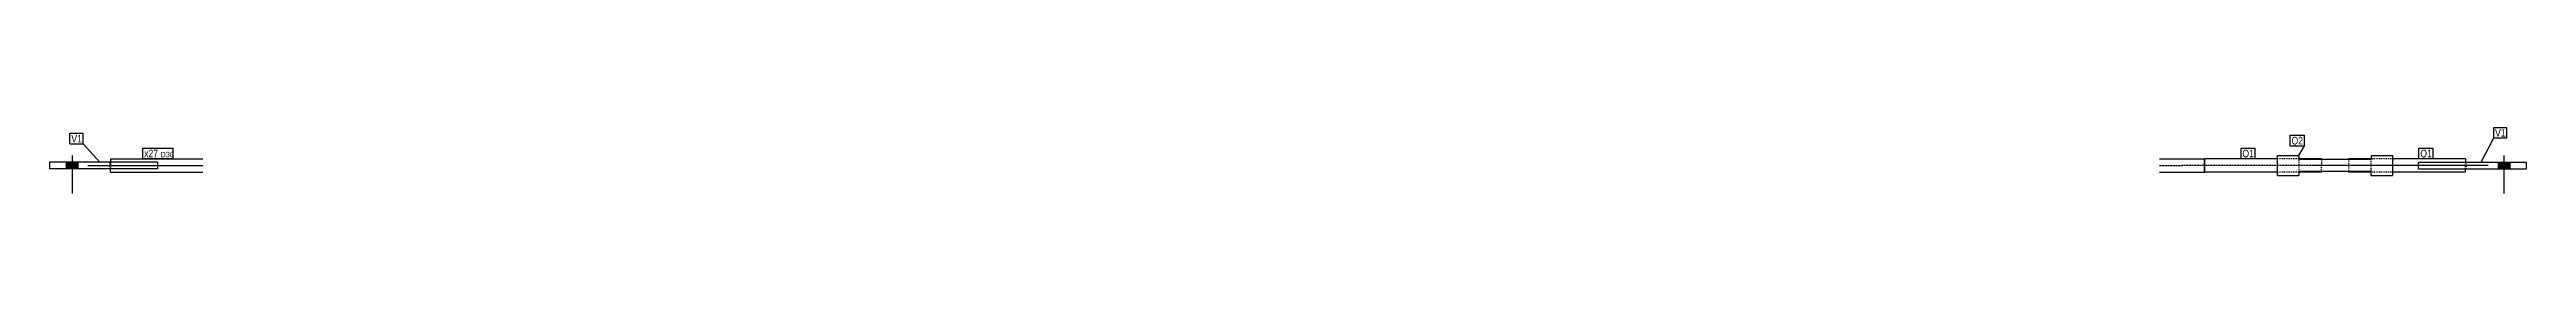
# Model space of a CAD drawing. Header units: millimetres. Extents: x 12 to 17253, y -28 to 350.
# Drawn here: x 12 to 5511, y -28 to 119 of the extents above; entities that cross this region are included whole.
import ezdxf

# ---------------------------------------------------------------- set-up
doc = ezdxf.new("R2010")
doc.units = ezdxf.units.MM
doc.linetypes.add('DXK_LINE_DOT2', pattern=[3.9198, 1.9599, -1.9599])
doc.linetypes.add('DXK_LINE_DOT3', pattern=[5.9187, 2.979, -0.9799, 0.9799, -0.9799])
doc.layers.add('STÅL', color=7, linetype='Continuous')
doc.layers.add('TEKST', color=7, linetype='Continuous')
doc.styles.add('Arial Narrow', font='ARIALN.TTF', dxfattribs={"height": 0.2})

msp = doc.modelspace()

# ---------------------------------------------------------------- hatches: boundary and pattern name
at = {"layer": 'STÅL', "linetype": 'Continuous'}
for points in [[(49, 27), (75, 27), (75, 42), (49, 42)], [(5473.8, 42), (5447.8, 42), (5447.8, 27), (5473.8, 27)]]:
    msp.add_hatch(color=96, dxfattribs=at).paths.add_polyline_path(points)

# ---------------------------------------------------------------- linework, layer by layer
at = {"layer": 'STÅL', "color": 96, "linetype": 'Continuous'}
for p, q in [((62, 57), (62, -28)), ((5460.8, 57), (5460.8, -28)), ((49, 42), (49, 27)), ((75, 42), (75, 27)), ((5447.8, 42), (5447.8, 27)), ((5473.8, 42), (5473.8, 27))]:
    msp.add_line(p, q, dxfattribs=at)
at = {"layer": 'STÅL', "color": 2, "linetype": 'Continuous'}
for p, q in [((4958.3, 57), (5005.8, 57)), ((4958.3, 12), (4958.3, 57)), ((5005.8, 57), (5005.8, 47.7)), ((5165.8, 57), (5213.3, 57)), ((5165.8, 57), (5165.8, 47.7)), ((5213.3, 57), (5213.3, 12)), ((252, 42), (12, 42)), ((12, 42), (12, 27)), ((252, 27), (12, 27)), ((147, 49.5), (352, 49.5)), ((147, 49.5), (147, 42)), ((147, 19.5), (147, 27)), ((147, 19.5), (352, 19.5)), ((252, 42), (252, 27)), ((4695.8, 49.5), (4795.8, 49.5)), ((4695.8, 19.5), (4795.8, 19.5)), ((4958.3, 49.5), (4795.8, 49.5)), ((4795.8, 19.5), (4795.8, 49.5)), ((4795.8, 49.5), (4795.8, 27)), ((4795.8, 27), (4795.8, 19.5)), ((4958.3, 19.5), (4795.8, 19.5)), ((4958.3, 12), (5005.8, 12)), ((5055.8, 49.5), (5005.8, 49.5)), ((5165.8, 47.7), (5005.8, 47.7)), ((5165.8, 21.3), (5005.8, 21.3)), ((5005.8, 21.3), (5005.8, 12)), ((5055.8, 19.5), (5005.8, 19.5)), ((5055.8, 47.7), (5055.8, 49.5)), ((5055.8, 19.5), (5055.8, 21.3)), ((5165.8, 49.5), (5115.8, 49.5)), ((5115.8, 49.5), (5115.8, 47.7)), ((5115.8, 19.5), (5115.8, 21.3)), ((5165.8, 19.5), (5115.8, 19.5)), ((5165.8, 12), (5165.8, 21.3)), ((5165.8, 12), (5213.3, 12)), ((5375.8, 49.5), (5213.3, 49.5)), ((5375.8, 19.5), (5213.3, 19.5)), ((5270.8, 27), (5270.8, 42)), ((5270.8, 42), (5510.8, 42)), ((5270.8, 27), (5510.8, 27)), ((5375.8, 49.5), (5375.8, 42)), ((5375.8, 19.5), (5375.8, 27)), ((5510.8, 27), (5510.8, 42))]:
    msp.add_line(p, q, dxfattribs=at)
at = {"layer": 'STÅL', "color": 7, "linetype": 'DXK_LINE_DOT3'}
for p, q in [((97, 34.5), (352, 34.5)), ((4695.8, 34.5), (4745.8, 34.5)), ((5065.8, 34.5), (4745.8, 34.5)), ((5425.8, 34.5), (5065.8, 34.5))]:
    msp.add_line(p, q, dxfattribs=at)
at = {"layer": 'STÅL', "color": 7, "linetype": 'DXK_LINE_DOT2'}
for p, q in [((146, 27), (146, 42)), ((147, 42), (147, 27)), ((5005.8, 49.5), (4958.3, 49.5)), ((5005.8, 19.5), (4958.3, 19.5)), ((5005.8, 54), (5005.8, 21.3)), ((5055.8, 47.5), (5055.8, 47.7)), ((5055.8, 47.5), (5055.8, 34.5)), ((5055.8, 21.3), (5055.8, 34.5)), ((5115.8, 47.7), (5115.8, 21.3)), ((5213.3, 49.5), (5165.8, 49.5)), ((5165.8, 15), (5165.8, 47.7)), ((5213.3, 19.5), (5165.8, 19.5)), ((5375.8, 27), (5375.8, 42)), ((5376.8, 27), (5376.8, 42))]:
    msp.add_line(p, q, dxfattribs=at)

# ---------------------------------------------------------------- wipeouts: each hides what was drawn before it
at = {"color": 0}
for points in [[(5464.5, 99), (5464.5, 116.5), (5441.1, 116.5), (5441.1, 99)], [(83.8, 85.9), (83.8, 103.4), (60.3, 103.4), (60.3, 85.9)]]:
    msp.add_wipeout(points, dxfattribs=at).dxf.layer = 'TEKST'

# ---------------------------------------------------------------- next in the draw order: wipeouts: each hides what was drawn before it
for points in [[(5464.5, 99), (5464.5, 116.5), (5441.1, 116.5), (5441.1, 99)], [(83.8, 85.9), (83.8, 103.4), (60.3, 103.4), (60.3, 85.9)], [(252.9, 53), (252.9, 70.5), (222, 70.5), (222, 53)], [(4905.8, 53), (4905.8, 70.5), (4880.2, 70.5), (4880.2, 53)], [(5014.8, 81.6), (5014.8, 99.1), (4989.2, 99.1), (4989.2, 81.6)], [(5300.8, 53), (5300.8, 70.5), (5275.2, 70.5), (5275.2, 53)]]:
    msp.add_wipeout(points, dxfattribs=at).dxf.layer = 'TEKST'

# ---------------------------------------------------------------- next in the draw order: linework, layer by layer
at = {"layer": 'TEKST', "color": 7, "linetype": 'Continuous'}
for p, q in [((5438.1, 119.5), (5467.5, 119.5)), ((5438.1, 96), (5438.1, 119.5)), ((5467.5, 96), (5467.5, 119.5)), ((57.3, 106.4), (86.8, 106.4)), ((57.3, 82.9), (57.3, 106.4)), ((57.3, 82.9), (86.8, 82.9)), ((86.8, 82.9), (86.8, 106.4)), ((123.4, 42), (86.8, 82.9)), ((5410.3, 42), (5438.1, 96)), ((5438.1, 96), (5467.5, 96))]:
    msp.add_line(p, q, dxfattribs=at)

# ---------------------------------------------------------------- next in the draw order: texts
at = {"layer": 'TEKST', "color": 3, "style": 'Arial Narrow'}
for p in [(5441.1, 99), (60.3, 85.9)]:
    msp.add_text('V1', height=16.7, dxfattribs=at).set_placement(p)

# ---------------------------------------------------------------- next in the draw order: wipeouts: each hides what was drawn before it
at = {"color": 0}
for points in [[(252.9, 53), (252.9, 70.5), (222, 70.5), (222, 53)], [(4905.8, 53), (4905.8, 70.5), (4880.2, 70.5), (4880.2, 53)], [(5014.8, 81.6), (5014.8, 99.1), (4989.2, 99.1), (4989.2, 81.6)], [(5300.8, 53), (5300.8, 70.5), (5275.2, 70.5), (5275.2, 53)]]:
    msp.add_wipeout(points, dxfattribs=at).dxf.layer = 'TEKST'

# ---------------------------------------------------------------- next in the draw order: linework, layer by layer
at = {"layer": 'TEKST', "color": 7, "linetype": 'Continuous'}
for p, q in [((219, 50), (219, 73.5)), ((4877.2, 73.5), (4908.8, 73.5)), ((4877.2, 50), (4877.2, 73.5)), ((4908.8, 50), (4908.8, 73.5)), ((4986.2, 102.1), (5017.8, 102.1)), ((4986.2, 78.6), (4986.2, 102.1)), ((4986.2, 78.6), (5017.8, 78.6)), ((5005.8, 57), (5017.8, 78.6)), ((5017.8, 78.6), (5017.8, 102.1)), ((5272.2, 73.5), (5303.8, 73.5)), ((5272.2, 50), (5272.2, 73.5)), ((5303.8, 50), (5303.8, 73.5)), ((4877.2, 50), (4908.8, 50)), ((5272.2, 50), (5303.8, 50))]:
    msp.add_line(p, q, dxfattribs=at)

# ---------------------------------------------------------------- next in the draw order: texts
at = {"layer": 'TEKST', "color": 3, "style": 'Arial Narrow'}
for s, p in [('Q1', (4880.2, 53)), ('Q2', (4989.2, 81.6)), ('Q1', (5275.2, 53))]:
    msp.add_text(s, height=16.7, dxfattribs=at).set_placement(p)

# ---------------------------------------------------------------- next in the draw order: wipeouts: each hides what was drawn before it
at = {"color": 0}
msp.add_wipeout([(283.3, 53), (283.3, 65.5), (258.2, 65.5), (258.2, 53)], dxfattribs=at).dxf.layer = 'TEKST'

# ---------------------------------------------------------------- next in the draw order: wipeouts: each hides what was drawn before it
msp.add_wipeout([(283.3, 53), (283.3, 65.5), (258.2, 65.5), (258.2, 53)], dxfattribs=at).dxf.layer = 'TEKST'

# ---------------------------------------------------------------- next in the draw order: linework, layer by layer
at = {"layer": 'TEKST', "color": 7, "linetype": 'Continuous'}
for p, q in [((219, 73.5), (286.3, 73.5)), ((286.3, 50), (286.3, 73.5)), ((219, 50), (286.3, 50))]:
    msp.add_line(p, q, dxfattribs=at)

# ---------------------------------------------------------------- next in the draw order: texts
at = {"layer": 'TEKST', "color": 3, "style": 'Arial Narrow'}
for s, height, p in [('x27', 16.7, (222, 53)), ('D30', 11.93, (258.2, 53))]:
    msp.add_text(s, height=height, dxfattribs=at).set_placement(p)

doc.saveas('drawing.dxf')
